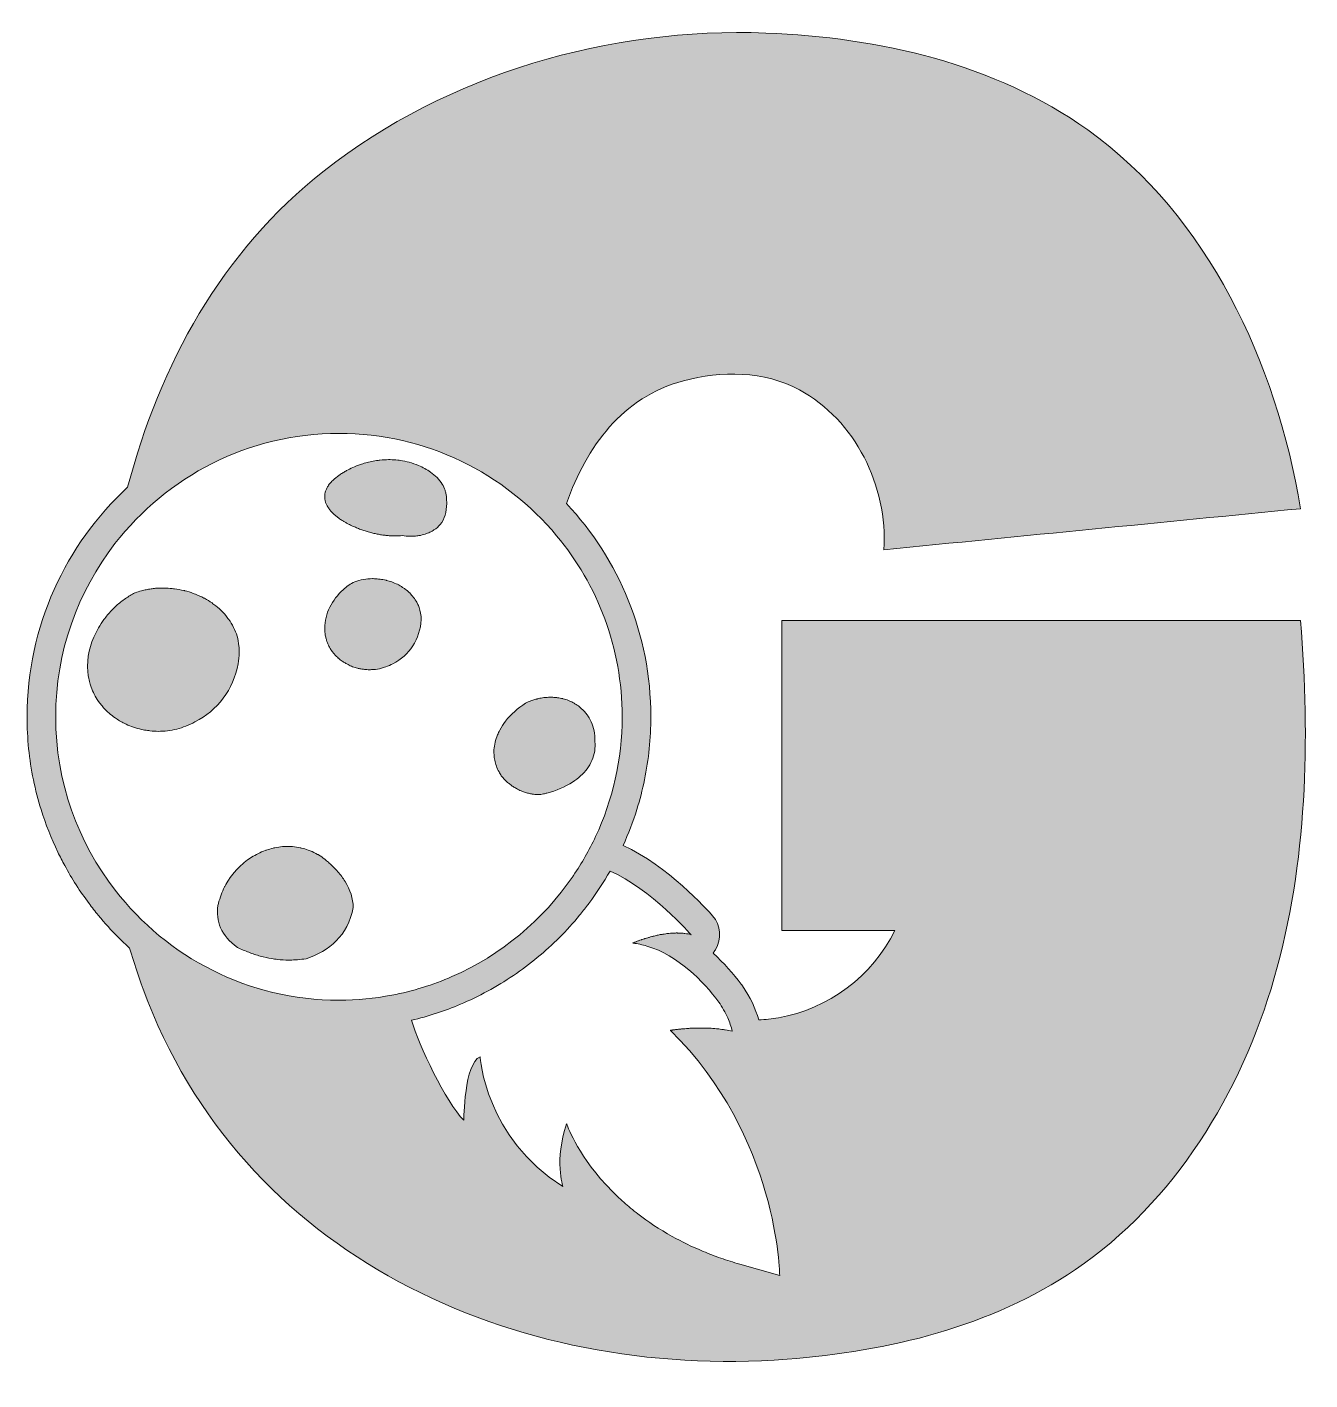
# Model space of a CAD drawing. Header units: millimetres. Extents: x -196 to -28, y -86 to 91.
import ezdxf

# ---------------------------------------------------------------- set-up
doc = ezdxf.new("R2010")
doc.units = ezdxf.units.MM
doc.header["$MEASUREMENT"] = 0
doc.layers.add('Layer 1', color=7, linetype='Continuous', lineweight=0)

# ---------------------------------------------------------------- blocks, each defined once
blk = doc.blocks.new('Block_0')
at = {"layer": 'Layer 1', "transparency": 33554687}
h = blk.add_hatch(color=7, dxfattribs=at)
h.dxf.hatch_style = 2
edge = h.paths.add_edge_path()
edge.add_spline(control_points=[(-102.33, -70.98), (-103.18, -70.73), (-104.01, -70.47), (-104.8, -70.19), (-105.6, -69.91), (-106.36, -69.62), (-107.1, -69.31), (-108.57, -68.7), (-109.94, -68.04), (-111.19, -67.34), (-112.86, -66.41), (-114.35, -65.41), (-115.66, -64.4), (-115.99, -64.15), (-116.31, -63.89), (-116.62, -63.64), (-117.24, -63.13), (-117.81, -62.61), (-118.35, -62.1), (-118.88, -61.59), (-119.38, -61.08), (-119.84, -60.58), (-123.75, -56.33), (-125, -52.62), (-125, -52.62), (-126.63, -57.31), (-125.49, -60.82), (-125.49, -60.82), (-135.66, -54.43), (-136.35, -43.82), (-136.35, -43.82), (-138.4, -44.66), (-138.48, -52.12), (-138.48, -52.12), (-140.82, -49.76), (-144.37, -42.31), (-145.32, -39.04), (-143.12, -38.51), (-140.97, -37.82), (-138.92, -36.95), (-137.7, -36.43), (-136.51, -35.86), (-135.35, -35.23), (-134.19, -34.6), (-133.07, -33.91), (-131.98, -33.18), (-130.89, -32.45), (-129.84, -31.66), (-128.84, -30.83), (-127.83, -29.99), (-126.86, -29.11), (-125.93, -28.19), (-125.01, -27.27), (-124.13, -26.3), (-123.3, -25.29), (-122.94, -24.86), (-122.61, -24.42), (-122.27, -23.98), (-122.21, -23.9), (-122.14, -23.83), (-122.08, -23.74), (-121.07, -22.39), (-120.15, -20.96), (-119.31, -19.49), (-114, -21.82), (-108.7, -27.83), (-108.7, -27.83), (-108.96, -27.76), (-109.23, -27.71), (-109.51, -27.67), (-109.58, -27.66), (-109.66, -27.65), (-109.73, -27.65), (-109.97, -27.62), (-110.22, -27.61), (-110.46, -27.61), (-110.49, -27.61), (-110.52, -27.6), (-110.54, -27.6), (-110.56, -27.6), (-110.57, -27.6), (-110.58, -27.6), (-110.63, -27.6), (-110.68, -27.61), (-110.73, -27.61), (-110.88, -27.61), (-111.03, -27.62), (-111.18, -27.63), (-111.25, -27.63), (-111.33, -27.64), (-111.4, -27.64), (-111.53, -27.65), (-111.66, -27.67), (-111.79, -27.68), (-111.86, -27.69), (-111.93, -27.7), (-112, -27.71), (-112.14, -27.73), (-112.27, -27.75), (-112.41, -27.77), (-112.47, -27.78), (-112.53, -27.79), (-112.59, -27.8), (-112.78, -27.83), (-112.96, -27.87), (-113.14, -27.91), (-113.15, -27.91), (-113.15, -27.91), (-113.15, -27.91), (-113.33, -27.95), (-113.51, -27.99), (-113.68, -28.04), (-113.74, -28.05), (-113.79, -28.07), (-113.85, -28.08), (-113.97, -28.11), (-114.08, -28.14), (-114.19, -28.18), (-114.25, -28.19), (-114.31, -28.21), (-114.36, -28.22), (-114.47, -28.26), (-114.57, -28.29), (-114.68, -28.32), (-114.72, -28.34), (-114.77, -28.35), (-114.82, -28.37), (-114.93, -28.4), (-115.04, -28.44), (-115.14, -28.47), (-115.17, -28.48), (-115.19, -28.49), (-115.22, -28.5), (-115.35, -28.54), (-115.46, -28.59), (-115.57, -28.63), (-115.6, -28.64), (-115.62, -28.64), (-115.64, -28.65), (-115.72, -28.68), (-115.8, -28.71), (-115.87, -28.74), (-115.89, -28.75), (-115.92, -28.76), (-115.94, -28.77), (-116, -28.79), (-116.05, -28.81), (-116.1, -28.83), (-116.12, -28.84), (-116.13, -28.85), (-116.15, -28.85), (-116.2, -28.87), (-116.23, -28.89), (-116.26, -28.9), (-116.27, -28.9), (-116.27, -28.9), (-116.27, -28.91), (-116.3, -28.92), (-116.32, -28.93), (-116.32, -28.93), (-116.32, -28.93), (-116.32, -28.93), (-116.32, -28.93), (-115.69, -29.01), (-115.08, -29.14), (-114.49, -29.32), (-110.36, -30.56), (-107.13, -33.91), (-105.06, -36.66), (-105.06, -36.67), (-105.05, -36.67), (-105.05, -36.67), (-104.63, -37.29), (-104.22, -37.99), (-103.89, -38.74), (-103.65, -39.3), (-103.43, -39.88), (-103.31, -40.48), (-103.61, -40.41), (-103.91, -40.35), (-104.22, -40.3), (-104.3, -40.28), (-104.38, -40.27), (-104.46, -40.26), (-104.73, -40.22), (-105.01, -40.18), (-105.29, -40.15), (-105.32, -40.15), (-105.35, -40.14), (-105.37, -40.14), (-105.68, -40.11), (-105.99, -40.09), (-106.29, -40.08), (-106.37, -40.07), (-106.44, -40.07), (-106.52, -40.07), (-106.78, -40.06), (-107.03, -40.05), (-107.28, -40.05), (-107.32, -40.05), (-107.35, -40.05), (-107.38, -40.05), (-107.39, -40.05), (-107.41, -40.05), (-107.42, -40.05), (-107.67, -40.05), (-107.92, -40.06), (-108.16, -40.06), (-108.22, -40.06), (-108.28, -40.07), (-108.35, -40.07), (-108.52, -40.08), (-108.69, -40.08), (-108.86, -40.09), (-108.94, -40.1), (-109.01, -40.1), (-109.09, -40.11), (-109.24, -40.12), (-109.38, -40.13), (-109.52, -40.14), (-109.58, -40.14), (-109.65, -40.15), (-109.71, -40.15), (-109.87, -40.17), (-110.02, -40.18), (-110.17, -40.2), (-110.19, -40.2), (-110.22, -40.2), (-110.24, -40.21), (-110.41, -40.22), (-110.56, -40.24), (-110.69, -40.26), (-110.74, -40.26), (-110.77, -40.27), (-110.81, -40.27), (-110.9, -40.28), (-110.98, -40.29), (-111.05, -40.3), (-111.09, -40.31), (-111.12, -40.31), (-111.15, -40.32), (-111.21, -40.33), (-111.26, -40.33), (-111.3, -40.34), (-111.32, -40.34), (-111.33, -40.34), (-111.34, -40.35), (-111.38, -40.35), (-111.41, -40.36), (-111.41, -40.36), (-97.24, -54.27), (-97.09, -72.45), (-97.09, -72.45), (-97.09, -72.45), (-102.33, -70.98), (-102.33, -70.98)], knot_values=[0, 0, 0, 0, 1, 1, 1, 2, 2, 2, 3, 3, 3, 4, 4, 4, 5, 5, 5, 6, 6, 6, 7, 7, 7, 8, 8, 8, 9, 9, 9, 10, 10, 10, 11, 11, 11, 12, 12, 12, 13, 13, 13, 14, 14, 14, 15, 15, 15, 16, 16, 16, 17, 17, 17, 18, 18, 18, 19, 19, 19, 20, 20, 20, 21, 21, 21, 22, 22, 22, 23, 23, 23, 24, 24, 24, 25, 25, 25, 26, 26, 26, 27, 27, 27, 28, 28, 28, 29, 29, 29, 30, 30, 30, 31, 31, 31, 32, 32, 32, 33, 33, 33, 34, 34, 34, 35, 35, 35, 36, 36, 36, 37, 37, 37, 38, 38, 38, 39, 39, 39, 40, 40, 40, 41, 41, 41, 42, 42, 42, 43, 43, 43, 44, 44, 44, 45, 45, 45, 46, 46, 46, 47, 47, 47, 48, 48, 48, 49, 49, 49, 50, 50, 50, 51, 51, 51, 52, 52, 52, 53, 53, 53, 54, 54, 54, 55, 55, 55, 56, 56, 56, 57, 57, 57, 58, 58, 58, 59, 59, 59, 60, 60, 60, 61, 61, 61, 62, 62, 62, 63, 63, 63, 64, 64, 64, 65, 65, 65, 66, 66, 66, 67, 67, 67, 68, 68, 68, 69, 69, 69, 70, 70, 70, 71, 71, 71, 72, 72, 72, 73, 73, 73, 74, 74, 74, 75, 75, 75, 76, 76, 76, 77, 77, 77, 78, 78, 78, 79, 79, 79, 80, 80, 80, 81, 81, 81, 82, 82, 82, 83, 83, 83, 84, 84, 84, 85, 85, 85, 85], degree=3, periodic=0)
edge = h.paths.add_edge_path()
edge.add_spline(control_points=[(-154.83, -36.41), (-166.73, -36.41), (-177.34, -30.77), (-184.13, -22.02), (-189.02, -15.74), (-191.94, -7.85), (-191.94, 0.71), (-191.94, 9.25), (-189.03, 17.11), (-184.17, 23.39), (-177.37, 32.16), (-166.75, 37.82), (-154.83, 37.82), (-143.38, 37.82), (-133.12, 32.6), (-126.31, 24.42), (-120.95, 17.99), (-117.72, 9.72), (-117.72, 0.71), (-117.72, -4.9), (-118.97, -10.22), (-121.21, -14.99), (-122.05, -16.77), (-123.01, -18.48), (-124.11, -20.09), (-124.12, -20.12), (-124.14, -20.14), (-124.16, -20.17), (-128.08, -25.91), (-133.58, -30.5), (-140.02, -33.32), (-142.52, -34.41), (-145.16, -35.23), (-147.9, -35.75), (-150.15, -36.18), (-152.46, -36.41), (-154.83, -36.41)], knot_values=[0, 0, 0, 0, 1, 1, 1, 2, 2, 2, 3, 3, 3, 4, 4, 4, 5, 5, 5, 6, 6, 6, 7, 7, 7, 8, 8, 8, 9, 9, 9, 10, 10, 10, 11, 11, 11, 12, 12, 12, 12], degree=3, periodic=0)
edge = h.paths.add_edge_path()
edge.add_spline(control_points=[(-28.84, 13.3), (-51.5, 13.3), (-74.16, 13.3), (-96.82, 13.3), (-96.82, -0.22), (-96.82, -13.75), (-96.82, -27.27), (-91.88, -27.27), (-86.94, -27.26), (-81.99, -27.26), (-84.88, -33.21), (-90.75, -37.61), (-97.26, -38.72), (-98.11, -38.87), (-98.97, -38.95), (-99.83, -38.98), (-100.24, -37.51), (-100.94, -36.02), (-101.96, -34.54), (-102.02, -34.46), (-102.09, -34.37), (-102.15, -34.29), (-103.15, -32.97), (-104.38, -31.56), (-105.82, -30.24), (-105.71, -30.1), (-105.6, -29.96), (-105.51, -29.81), (-104.64, -28.4), (-104.79, -26.59), (-105.88, -25.34), (-106.58, -24.56), (-111.79, -18.79), (-117.6, -16.14), (-116.91, -14.62), (-116.3, -13.06), (-115.8, -11.45), (-115.4, -10.17), (-115.07, -8.86), (-114.8, -7.53), (-114.25, -4.87), (-113.97, -2.12), (-113.97, 0.71), (-113.97, 11.51), (-118.17, 21.33), (-125.02, 28.64), (-122.34, 36.14), (-117.75, 42.52), (-109.69, 44.71), (-104.77, 46.04), (-99.08, 46.01), (-94.51, 43.53), (-87.17, 39.57), (-82.92, 30.91), (-83.44, 22.59), (-65.24, 24.38), (-47.04, 26.17), (-28.84, 27.96), (-32.07, 47.16), (-40.91, 66.24), (-56.74, 77.56), (-68.85, 86.23), (-84.03, 89.67), (-98.91, 90.25), (-119.37, 91.03), (-140.59, 84.91), (-156.78, 72.21), (-170.27, 61.61), (-178.29, 46.84), (-182.51, 30.76), (-190.61, 23.29), (-195.69, 12.59), (-195.69, 0.71), (-195.69, -2.12), (-195.41, -4.87), (-194.86, -7.53), (-194.59, -8.86), (-194.25, -10.17), (-193.85, -11.45), (-193.26, -13.37), (-192.52, -15.22), (-191.66, -17.01), (-191.37, -17.61), (-191.07, -18.19), (-190.76, -18.77), (-189.82, -20.51), (-188.75, -22.17), (-187.57, -23.74), (-187.18, -24.27), (-186.78, -24.78), (-186.36, -25.29), (-185.53, -26.3), (-184.65, -27.27), (-183.72, -28.19), (-183.24, -28.67), (-182.75, -29.13), (-182.25, -29.59), (-181.72, -31.39), (-181.13, -33.18), (-180.48, -34.95), (-167.71, -69.84), (-132, -86.14), (-96.11, -83.42), (-82.81, -82.41), (-69.38, -79.18), (-58.35, -71.68), (-45.35, -62.84), (-36.65, -48.6), (-32.3, -33.49), (-27.94, -18.38), (-27.62, -2.38), (-28.84, 13.3)], knot_values=[0, 0, 0, 0, 1, 1, 1, 2, 2, 2, 3, 3, 3, 4, 4, 4, 5, 5, 5, 6, 6, 6, 7, 7, 7, 8, 8, 8, 9, 9, 9, 10, 10, 10, 11, 11, 11, 12, 12, 12, 13, 13, 13, 14, 14, 14, 15, 15, 15, 16, 16, 16, 17, 17, 17, 18, 18, 18, 19, 19, 19, 20, 20, 20, 21, 21, 21, 22, 22, 22, 23, 23, 23, 24, 24, 24, 25, 25, 25, 26, 26, 26, 27, 27, 27, 28, 28, 28, 29, 29, 29, 30, 30, 30, 31, 31, 31, 32, 32, 32, 33, 33, 33, 34, 34, 34, 35, 35, 35, 36, 36, 36, 37, 37, 37, 37], degree=3, periodic=0)
h = blk.add_hatch(color=7, dxfattribs=at)
h.dxf.hatch_style = 2
edge = h.paths.add_edge_path()
edge.add_spline(control_points=[(-140.82, 29.94), (-140.85, 30.08), (-140.89, 30.23), (-140.93, 30.37), (-141.03, 30.65), (-141.15, 30.92), (-141.3, 31.16), (-141.49, 31.48), (-141.72, 31.76), (-141.97, 32.03), (-142.23, 32.29), (-142.52, 32.53), (-142.82, 32.75), (-143.07, 32.92), (-143.33, 33.08), (-143.59, 33.22), (-143.85, 33.37), (-144.13, 33.5), (-144.4, 33.61), (-144.81, 33.79), (-145.23, 33.93), (-145.63, 34.04), (-146, 34.15), (-146.39, 34.22), (-146.78, 34.27), (-146.89, 34.29), (-147, 34.3), (-147.11, 34.31), (-147.44, 34.35), (-147.76, 34.37), (-148.1, 34.38), (-148.15, 34.38), (-148.21, 34.39), (-148.27, 34.39), (-148.29, 34.39), (-148.31, 34.38), (-148.34, 34.38), (-148.71, 34.38), (-149.09, 34.36), (-149.46, 34.32), (-149.54, 34.31), (-149.62, 34.3), (-149.7, 34.29), (-150, 34.25), (-150.29, 34.2), (-150.58, 34.14), (-150.7, 34.12), (-150.82, 34.09), (-150.94, 34.06), (-151.2, 34), (-151.45, 33.93), (-151.7, 33.85), (-151.81, 33.82), (-151.92, 33.79), (-152.02, 33.75), (-152.37, 33.63), (-152.71, 33.5), (-153.03, 33.35), (-153.31, 33.22), (-153.57, 33.08), (-153.82, 32.95), (-153.9, 32.91), (-153.96, 32.86), (-154.04, 32.82), (-154.2, 32.73), (-154.35, 32.64), (-154.49, 32.55), (-154.58, 32.5), (-154.65, 32.44), (-154.73, 32.39), (-154.85, 32.31), (-154.97, 32.23), (-155.07, 32.15), (-155.15, 32.09), (-155.21, 32.03), (-155.29, 31.97), (-155.38, 31.9), (-155.47, 31.82), (-155.56, 31.74), (-155.62, 31.68), (-155.68, 31.62), (-155.74, 31.56), (-155.81, 31.49), (-155.88, 31.41), (-155.95, 31.34), (-156, 31.28), (-156.05, 31.21), (-156.09, 31.15), (-156.15, 31.08), (-156.21, 31.01), (-156.25, 30.93), (-156.29, 30.87), (-156.33, 30.81), (-156.36, 30.75), (-156.41, 30.68), (-156.44, 30.6), (-156.48, 30.53), (-156.51, 30.47), (-156.53, 30.41), (-156.55, 30.34), (-156.58, 30.27), (-156.6, 30.2), (-156.62, 30.13), (-156.64, 30.07), (-156.65, 30.01), (-156.66, 29.95), (-156.67, 29.88), (-156.68, 29.81), (-156.69, 29.74), (-156.7, 29.67), (-156.7, 29.61), (-156.7, 29.55), (-156.7, 29.48), (-156.69, 29.41), (-156.69, 29.35), (-156.68, 29.29), (-156.68, 29.23), (-156.67, 29.17), (-156.65, 29.1), (-156.64, 29.03), (-156.62, 28.96), (-156.6, 28.9), (-156.59, 28.84), (-156.57, 28.79), (-156.54, 28.72), (-156.52, 28.65), (-156.49, 28.59), (-156.46, 28.53), (-156.44, 28.47), (-156.41, 28.41), (-156.38, 28.35), (-156.34, 28.28), (-156.3, 28.22), (-156.26, 28.16), (-156.23, 28.11), (-156.19, 28.05), (-156.15, 27.99), (-156.1, 27.92), (-156.05, 27.86), (-156.01, 27.8), (-155.97, 27.75), (-155.93, 27.7), (-155.87, 27.63), (-155.81, 27.57), (-155.75, 27.51), (-155.7, 27.46), (-155.66, 27.41), (-155.61, 27.36), (-155.54, 27.29), (-155.47, 27.23), (-155.4, 27.16), (-155.35, 27.12), (-155.3, 27.07), (-155.25, 27.03), (-155.16, 26.95), (-155.06, 26.88), (-154.97, 26.81), (-154.93, 26.78), (-154.89, 26.75), (-154.85, 26.72), (-154.71, 26.61), (-154.56, 26.51), (-154.41, 26.42), (-154.36, 26.38), (-154.3, 26.35), (-154.25, 26.32), (-154.15, 26.26), (-154.05, 26.19), (-153.94, 26.13), (-153.88, 26.1), (-153.81, 26.06), (-153.74, 26.02), (-153.64, 25.97), (-153.54, 25.92), (-153.45, 25.87), (-153.37, 25.83), (-153.29, 25.79), (-153.22, 25.76), (-153.12, 25.71), (-153.02, 25.66), (-152.92, 25.62), (-152.84, 25.58), (-152.76, 25.55), (-152.68, 25.52), (-152.58, 25.47), (-152.48, 25.43), (-152.38, 25.39), (-152.3, 25.36), (-152.21, 25.33), (-152.12, 25.29), (-152.02, 25.26), (-151.92, 25.22), (-151.82, 25.18), (-151.73, 25.15), (-151.65, 25.12), (-151.56, 25.09), (-151.46, 25.06), (-151.35, 25.03), (-151.25, 25), (-151.16, 24.97), (-151.07, 24.94), (-150.98, 24.92), (-150.88, 24.89), (-150.78, 24.86), (-150.67, 24.83), (-150.58, 24.81), (-150.49, 24.79), (-150.4, 24.76), (-150.3, 24.74), (-150.19, 24.72), (-150.09, 24.69), (-150, 24.67), (-149.91, 24.65), (-149.82, 24.64), (-149.72, 24.62), (-149.61, 24.6), (-149.51, 24.58), (-149.42, 24.56), (-149.33, 24.55), (-149.24, 24.53), (-149.14, 24.52), (-149.03, 24.5), (-148.93, 24.49), (-148.84, 24.48), (-148.75, 24.47), (-148.67, 24.46), (-148.56, 24.45), (-148.46, 24.44), (-148.36, 24.43), (-148.27, 24.42), (-148.19, 24.41), (-148.1, 24.41), (-148, 24.4), (-147.9, 24.4), (-147.8, 24.4), (-147.72, 24.39), (-147.64, 24.39), (-147.56, 24.39), (-147.53, 24.39), (-147.5, 24.39), (-147.48, 24.39), (-147.45, 24.39), (-147.43, 24.39), (-147.4, 24.39), (-147.11, 24.39), (-146.82, 24.41), (-146.55, 24.44), (-146.21, 24.38), (-145.87, 24.36), (-145.52, 24.35), (-145.48, 24.35), (-145.43, 24.34), (-145.39, 24.34), (-145.34, 24.34), (-145.29, 24.35), (-145.24, 24.35), (-145.04, 24.36), (-144.84, 24.37), (-144.64, 24.4), (-144.55, 24.41), (-144.46, 24.41), (-144.37, 24.43), (-144.09, 24.48), (-143.8, 24.54), (-143.53, 24.63), (-143.31, 24.71), (-143.1, 24.79), (-142.91, 24.88), (-142.72, 24.97), (-142.55, 25.06), (-142.38, 25.17), (-142.06, 25.38), (-141.79, 25.62), (-141.56, 25.89), (-141.27, 26.25), (-141.05, 26.67), (-140.92, 27.13), (-140.78, 27.58), (-140.71, 28.09), (-140.71, 28.63), (-140.71, 28.91), (-140.72, 29.19), (-140.75, 29.48), (-140.76, 29.64), (-140.78, 29.79), (-140.82, 29.94)], knot_values=[0, 0, 0, 0, 1, 1, 1, 2, 2, 2, 3, 3, 3, 4, 4, 4, 5, 5, 5, 6, 6, 6, 7, 7, 7, 8, 8, 8, 9, 9, 9, 10, 10, 10, 11, 11, 11, 12, 12, 12, 13, 13, 13, 14, 14, 14, 15, 15, 15, 16, 16, 16, 17, 17, 17, 18, 18, 18, 19, 19, 19, 20, 20, 20, 21, 21, 21, 22, 22, 22, 23, 23, 23, 24, 24, 24, 25, 25, 25, 26, 26, 26, 27, 27, 27, 28, 28, 28, 29, 29, 29, 30, 30, 30, 31, 31, 31, 32, 32, 32, 33, 33, 33, 34, 34, 34, 35, 35, 35, 36, 36, 36, 37, 37, 37, 38, 38, 38, 39, 39, 39, 40, 40, 40, 41, 41, 41, 42, 42, 42, 43, 43, 43, 44, 44, 44, 45, 45, 45, 46, 46, 46, 47, 47, 47, 48, 48, 48, 49, 49, 49, 50, 50, 50, 51, 51, 51, 52, 52, 52, 53, 53, 53, 54, 54, 54, 55, 55, 55, 56, 56, 56, 57, 57, 57, 58, 58, 58, 59, 59, 59, 60, 60, 60, 61, 61, 61, 62, 62, 62, 63, 63, 63, 64, 64, 64, 65, 65, 65, 66, 66, 66, 67, 67, 67, 68, 68, 68, 69, 69, 69, 70, 70, 70, 71, 71, 71, 72, 72, 72, 73, 73, 73, 74, 74, 74, 75, 75, 75, 76, 76, 76, 77, 77, 77, 78, 78, 78, 79, 79, 79, 80, 80, 80, 81, 81, 81, 82, 82, 82, 83, 83, 83, 84, 84, 84, 85, 85, 85, 86, 86, 86, 87, 87, 87, 88, 88, 88, 89, 89, 89, 90, 90, 90, 91, 91, 91, 92, 92, 92, 93, 93, 93, 94, 94, 94, 95, 95, 95, 95], degree=3, periodic=0)
h = blk.add_hatch(color=7, dxfattribs=at)
h.dxf.hatch_style = 2
edge = h.paths.add_edge_path()
edge.add_spline(control_points=[(-144.54, 15.52), (-144.54, 15.52), (-144.54, 15.52), (-144.54, 15.52), (-144.66, 15.76), (-144.8, 15.98), (-144.95, 16.19), (-144.99, 16.25), (-145.03, 16.3), (-145.07, 16.35), (-145.22, 16.55), (-145.38, 16.74), (-145.56, 16.92), (-145.57, 16.93), (-145.57, 16.93), (-145.58, 16.94), (-145.76, 17.12), (-145.96, 17.28), (-146.17, 17.44), (-146.23, 17.48), (-146.28, 17.52), (-146.33, 17.55), (-146.53, 17.69), (-146.74, 17.82), (-146.96, 17.94), (-146.97, 17.95), (-146.99, 17.96), (-147, 17.97), (-147.23, 18.09), (-147.47, 18.19), (-147.72, 18.29), (-147.78, 18.31), (-147.84, 18.34), (-147.91, 18.36), (-148.14, 18.44), (-148.37, 18.51), (-148.6, 18.57), (-148.62, 18.58), (-148.65, 18.59), (-148.67, 18.59), (-148.93, 18.65), (-149.19, 18.7), (-149.45, 18.73), (-149.51, 18.74), (-149.58, 18.75), (-149.65, 18.75), (-149.88, 18.78), (-150.12, 18.79), (-150.35, 18.8), (-150.38, 18.8), (-150.4, 18.8), (-150.43, 18.8), (-150.43, 18.8), (-150.44, 18.8), (-150.44, 18.8), (-150.83, 18.8), (-151.22, 18.77), (-151.61, 18.7), (-151.61, 18.7), (-151.62, 18.7), (-151.63, 18.7), (-152.02, 18.63), (-152.4, 18.53), (-152.77, 18.39), (-152.77, 18.39), (-152.77, 18.39), (-152.77, 18.39), (-153.04, 18.26), (-153.3, 18.1), (-153.55, 17.93), (-153.81, 17.75), (-154.05, 17.55), (-154.29, 17.34), (-154.99, 16.7), (-155.6, 15.91), (-156.03, 15.05), (-156.45, 14.19), (-156.7, 13.25), (-156.7, 12.31), (-156.7, 12.07), (-156.68, 11.83), (-156.65, 11.6), (-156.64, 11.53), (-156.63, 11.47), (-156.62, 11.4), (-156.59, 11.23), (-156.55, 11.07), (-156.51, 10.91), (-156.49, 10.84), (-156.47, 10.78), (-156.45, 10.72), (-156.39, 10.51), (-156.31, 10.3), (-156.22, 10.1), (-156.22, 10.1), (-156.22, 10.1), (-156.21, 10.1), (-156.12, 9.9), (-156.01, 9.71), (-155.9, 9.53), (-155.86, 9.48), (-155.82, 9.42), (-155.79, 9.37), (-155.69, 9.24), (-155.6, 9.11), (-155.5, 8.99), (-155.45, 8.94), (-155.41, 8.89), (-155.37, 8.84), (-155.23, 8.68), (-155.08, 8.53), (-154.92, 8.39), (-154.91, 8.39), (-154.91, 8.38), (-154.91, 8.38), (-154.75, 8.24), (-154.57, 8.11), (-154.4, 7.98), (-154.34, 7.95), (-154.29, 7.91), (-154.23, 7.88), (-154.09, 7.79), (-153.96, 7.71), (-153.81, 7.63), (-153.76, 7.6), (-153.7, 7.57), (-153.64, 7.54), (-153.44, 7.44), (-153.24, 7.35), (-153.04, 7.27), (-153.03, 7.27), (-153.03, 7.27), (-153.03, 7.27), (-152.82, 7.19), (-152.61, 7.13), (-152.39, 7.07), (-152.33, 7.06), (-152.26, 7.04), (-152.2, 7.03), (-152.03, 6.99), (-151.87, 6.96), (-151.7, 6.94), (-151.64, 6.93), (-151.57, 6.92), (-151.5, 6.91), (-151.28, 6.89), (-151.05, 6.87), (-150.82, 6.87), (-150.82, 6.87), (-150.82, 6.87), (-150.82, 6.87), (-150.82, 6.87), (-150.82, 6.87), (-150.82, 6.87), (-150.66, 6.87), (-150.51, 6.89), (-150.36, 6.9), (-150.25, 6.91), (-150.15, 6.91), (-150.05, 6.92), (-149.7, 6.96), (-149.35, 7.04), (-149.01, 7.14), (-148.9, 7.17), (-148.79, 7.21), (-148.68, 7.25), (-148.37, 7.36), (-148.06, 7.49), (-147.76, 7.66), (-145.61, 8.73), (-144.18, 10.88), (-144.06, 13.42), (-144.06, 14), (-144.15, 14.54), (-144.33, 15.04), (-144.39, 15.21), (-144.46, 15.37), (-144.54, 15.52)], knot_values=[0, 0, 0, 0, 1, 1, 1, 2, 2, 2, 3, 3, 3, 4, 4, 4, 5, 5, 5, 6, 6, 6, 7, 7, 7, 8, 8, 8, 9, 9, 9, 10, 10, 10, 11, 11, 11, 12, 12, 12, 13, 13, 13, 14, 14, 14, 15, 15, 15, 16, 16, 16, 17, 17, 17, 18, 18, 18, 19, 19, 19, 20, 20, 20, 21, 21, 21, 22, 22, 22, 23, 23, 23, 24, 24, 24, 25, 25, 25, 26, 26, 26, 27, 27, 27, 28, 28, 28, 29, 29, 29, 30, 30, 30, 31, 31, 31, 32, 32, 32, 33, 33, 33, 34, 34, 34, 35, 35, 35, 36, 36, 36, 37, 37, 37, 38, 38, 38, 39, 39, 39, 40, 40, 40, 41, 41, 41, 42, 42, 42, 43, 43, 43, 44, 44, 44, 45, 45, 45, 46, 46, 46, 47, 47, 47, 48, 48, 48, 49, 49, 49, 50, 50, 50, 51, 51, 51, 52, 52, 52, 53, 53, 53, 54, 54, 54, 55, 55, 55, 56, 56, 56, 57, 57, 57, 58, 58, 58, 59, 59, 59, 59], degree=3, periodic=0)
h = blk.add_hatch(color=7, dxfattribs=at)
h.dxf.hatch_style = 2
edge = h.paths.add_edge_path()
edge.add_spline(control_points=[(-167.88, 9.11), (-167.88, 9.11), (-167.88, 9.11), (-167.88, 9.11), (-167.88, 9.41), (-167.9, 9.71), (-167.93, 10), (-168.02, 10.87), (-168.26, 11.68), (-168.63, 12.41), (-168.81, 12.79), (-169.04, 13.13), (-169.28, 13.47), (-169.34, 13.55), (-169.4, 13.64), (-169.46, 13.72), (-169.7, 14.03), (-169.96, 14.33), (-170.24, 14.61), (-170.25, 14.62), (-170.26, 14.63), (-170.27, 14.64), (-170.56, 14.93), (-170.88, 15.18), (-171.2, 15.43), (-171.29, 15.49), (-171.37, 15.55), (-171.46, 15.61), (-171.77, 15.83), (-172.1, 16.03), (-172.44, 16.22), (-172.46, 16.23), (-172.48, 16.24), (-172.51, 16.26), (-172.87, 16.45), (-173.25, 16.61), (-173.64, 16.76), (-173.73, 16.8), (-173.83, 16.84), (-173.93, 16.87), (-174.29, 17), (-174.65, 17.12), (-175.02, 17.21), (-175.06, 17.22), (-175.1, 17.23), (-175.13, 17.24), (-175.54, 17.34), (-175.95, 17.41), (-176.36, 17.46), (-176.46, 17.47), (-176.56, 17.48), (-176.67, 17.5), (-177.04, 17.53), (-177.41, 17.56), (-177.78, 17.56), (-177.82, 17.56), (-177.86, 17.57), (-177.89, 17.57), (-177.91, 17.57), (-177.92, 17.57), (-177.93, 17.57), (-178.11, 17.57), (-178.29, 17.55), (-178.46, 17.54), (-178.6, 17.54), (-178.74, 17.54), (-178.87, 17.53), (-179.06, 17.51), (-179.24, 17.48), (-179.42, 17.46), (-179.55, 17.44), (-179.68, 17.43), (-179.8, 17.41), (-180, 17.37), (-180.19, 17.32), (-180.38, 17.28), (-180.49, 17.25), (-180.6, 17.23), (-180.71, 17.21), (-180.99, 17.13), (-181.26, 17.04), (-181.53, 16.94), (-181.54, 16.94), (-181.56, 16.93), (-181.58, 16.93), (-182, 16.72), (-182.41, 16.47), (-182.81, 16.19), (-183.22, 15.91), (-183.6, 15.61), (-183.97, 15.27), (-184.34, 14.94), (-184.69, 14.58), (-185.02, 14.19), (-185.19, 14), (-185.35, 13.81), (-185.5, 13.6), (-185.54, 13.56), (-185.57, 13.5), (-185.61, 13.45), (-185.87, 13.09), (-186.12, 12.72), (-186.34, 12.34), (-187.23, 10.8), (-187.77, 9.08), (-187.77, 7.35), (-187.77, 6.97), (-187.74, 6.61), (-187.69, 6.24), (-187.68, 6.14), (-187.66, 6.03), (-187.64, 5.92), (-187.59, 5.66), (-187.53, 5.4), (-187.46, 5.15), (-187.44, 5.05), (-187.41, 4.95), (-187.38, 4.85), (-187.27, 4.52), (-187.15, 4.19), (-187, 3.88), (-186.86, 3.57), (-186.68, 3.27), (-186.5, 2.98), (-186.44, 2.9), (-186.39, 2.82), (-186.33, 2.73), (-186.31, 2.71), (-186.3, 2.69), (-186.29, 2.67), (-186.15, 2.49), (-186.01, 2.31), (-185.87, 2.13), (-185.8, 2.05), (-185.74, 1.98), (-185.67, 1.9), (-185.45, 1.65), (-185.21, 1.4), (-184.95, 1.18), (-184.69, 0.95), (-184.42, 0.75), (-184.14, 0.55), (-184.05, 0.49), (-183.97, 0.44), (-183.88, 0.38), (-183.67, 0.24), (-183.45, 0.11), (-183.22, -0.01), (-183.13, -0.06), (-183.04, -0.11), (-182.95, -0.15), (-182.64, -0.31), (-182.32, -0.45), (-182, -0.57), (-181.99, -0.57), (-181.99, -0.57), (-181.99, -0.57), (-181.66, -0.69), (-181.33, -0.79), (-180.98, -0.88), (-180.88, -0.91), (-180.78, -0.93), (-180.68, -0.95), (-180.42, -1.01), (-180.16, -1.05), (-179.9, -1.09), (-179.8, -1.1), (-179.69, -1.12), (-179.59, -1.13), (-179.23, -1.17), (-178.87, -1.2), (-178.51, -1.2), (-177.7, -1.2), (-176.89, -1.1), (-176.08, -0.9), (-175.27, -0.69), (-174.47, -0.39), (-173.7, 0.04), (-170.74, 1.51), (-168.65, 4.28), (-168.05, 7.64), (-167.96, 8.12), (-167.9, 8.61), (-167.88, 9.11)], knot_values=[0, 0, 0, 0, 1, 1, 1, 2, 2, 2, 3, 3, 3, 4, 4, 4, 5, 5, 5, 6, 6, 6, 7, 7, 7, 8, 8, 8, 9, 9, 9, 10, 10, 10, 11, 11, 11, 12, 12, 12, 13, 13, 13, 14, 14, 14, 15, 15, 15, 16, 16, 16, 17, 17, 17, 18, 18, 18, 19, 19, 19, 20, 20, 20, 21, 21, 21, 22, 22, 22, 23, 23, 23, 24, 24, 24, 25, 25, 25, 26, 26, 26, 27, 27, 27, 28, 28, 28, 29, 29, 29, 30, 30, 30, 31, 31, 31, 32, 32, 32, 33, 33, 33, 34, 34, 34, 35, 35, 35, 36, 36, 36, 37, 37, 37, 38, 38, 38, 39, 39, 39, 40, 40, 40, 41, 41, 41, 42, 42, 42, 43, 43, 43, 44, 44, 44, 45, 45, 45, 46, 46, 46, 47, 47, 47, 48, 48, 48, 49, 49, 49, 50, 50, 50, 51, 51, 51, 52, 52, 52, 53, 53, 53, 54, 54, 54, 55, 55, 55, 56, 56, 56, 57, 57, 57, 58, 58, 58, 59, 59, 59, 60, 60, 60, 61, 61, 61, 61], degree=3, periodic=0)
h = blk.add_hatch(color=7, dxfattribs=at)
h.dxf.hatch_style = 2
edge = h.paths.add_edge_path()
edge.add_spline(control_points=[(-133.86, -6.51), (-133.77, -6.68), (-133.67, -6.85), (-133.56, -7.02), (-133.56, -7.02), (-133.56, -7.02), (-133.56, -7.02), (-133.42, -7.21), (-133.26, -7.38), (-133.09, -7.56), (-133.04, -7.61), (-132.97, -7.67), (-132.91, -7.72), (-132.79, -7.83), (-132.67, -7.95), (-132.54, -8.05), (-132.47, -8.11), (-132.39, -8.17), (-132.31, -8.22), (-132.18, -8.32), (-132.06, -8.41), (-131.92, -8.49), (-131.84, -8.54), (-131.75, -8.6), (-131.66, -8.65), (-131.53, -8.72), (-131.39, -8.79), (-131.25, -8.86), (-131.16, -8.91), (-131.07, -8.95), (-130.97, -8.99), (-130.82, -9.05), (-130.67, -9.11), (-130.52, -9.16), (-130.43, -9.19), (-130.35, -9.22), (-130.26, -9.25), (-130.08, -9.3), (-129.9, -9.34), (-129.72, -9.37), (-129.66, -9.38), (-129.59, -9.4), (-129.52, -9.41), (-129.29, -9.45), (-129.05, -9.47), (-128.82, -9.47), (-128.81, -9.47), (-128.8, -9.47), (-128.8, -9.47), (-128.53, -9.47), (-128.27, -9.44), (-128.02, -9.39), (-127.87, -9.36), (-127.73, -9.32), (-127.58, -9.28), (-126.39, -8.98), (-125.22, -8.5), (-124.22, -7.84), (-123.47, -7.35), (-122.81, -6.77), (-122.31, -6.09), (-122.18, -5.92), (-122.07, -5.75), (-121.96, -5.57), (-121.54, -4.84), (-121.29, -4.02), (-121.27, -3.12), (-121.27, -2.89), (-121.28, -2.66), (-121.3, -2.42), (-121.29, -1.98), (-121.33, -1.55), (-121.41, -1.14), (-121.49, -0.73), (-121.61, -0.34), (-121.77, 0.03), (-121.88, 0.27), (-122.01, 0.5), (-122.15, 0.72), (-122.19, 0.78), (-122.24, 0.84), (-122.28, 0.9), (-122.39, 1.06), (-122.5, 1.2), (-122.63, 1.34), (-122.67, 1.4), (-122.72, 1.45), (-122.77, 1.51), (-122.94, 1.68), (-123.12, 1.85), (-123.31, 2.01), (-123.31, 2.01), (-123.32, 2.01), (-123.32, 2.02), (-123.51, 2.16), (-123.71, 2.3), (-123.91, 2.42), (-123.97, 2.45), (-124.03, 2.49), (-124.09, 2.52), (-124.25, 2.61), (-124.41, 2.69), (-124.58, 2.76), (-124.64, 2.79), (-124.71, 2.82), (-124.77, 2.84), (-125, 2.93), (-125.23, 3.01), (-125.46, 3.07), (-125.48, 3.07), (-125.49, 3.07), (-125.5, 3.08), (-125.73, 3.13), (-125.96, 3.17), (-126.19, 3.21), (-126.26, 3.22), (-126.34, 3.22), (-126.41, 3.23), (-126.59, 3.25), (-126.78, 3.26), (-126.96, 3.26), (-127.01, 3.26), (-127.06, 3.27), (-127.1, 3.27), (-127.13, 3.27), (-127.15, 3.27), (-127.18, 3.27), (-127.43, 3.26), (-127.68, 3.25), (-127.93, 3.22), (-127.94, 3.22), (-127.96, 3.22), (-127.97, 3.22), (-128.21, 3.19), (-128.44, 3.14), (-128.68, 3.09), (-128.73, 3.08), (-128.78, 3.07), (-128.83, 3.06), (-128.86, 3.05), (-128.88, 3.04), (-128.91, 3.03), (-129.09, 2.99), (-129.27, 2.93), (-129.45, 2.87), (-129.52, 2.84), (-129.6, 2.82), (-129.67, 2.79), (-129.91, 2.7), (-130.16, 2.6), (-130.39, 2.48), (-131.38, 1.86), (-132.3, 1.05), (-133.01, 0.12), (-133.29, -0.25), (-133.55, -0.65), (-133.76, -1.05), (-133.87, -1.26), (-133.97, -1.46), (-134.05, -1.67), (-134.31, -2.3), (-134.48, -2.96), (-134.52, -3.63), (-134.54, -4.08), (-134.51, -4.53), (-134.42, -4.99), (-134.32, -5.5), (-134.14, -6.01), (-133.86, -6.51)], knot_values=[0, 0, 0, 0, 1, 1, 1, 2, 2, 2, 3, 3, 3, 4, 4, 4, 5, 5, 5, 6, 6, 6, 7, 7, 7, 8, 8, 8, 9, 9, 9, 10, 10, 10, 11, 11, 11, 12, 12, 12, 13, 13, 13, 14, 14, 14, 15, 15, 15, 16, 16, 16, 17, 17, 17, 18, 18, 18, 19, 19, 19, 20, 20, 20, 21, 21, 21, 22, 22, 22, 23, 23, 23, 24, 24, 24, 25, 25, 25, 26, 26, 26, 27, 27, 27, 28, 28, 28, 29, 29, 29, 30, 30, 30, 31, 31, 31, 32, 32, 32, 33, 33, 33, 34, 34, 34, 35, 35, 35, 36, 36, 36, 37, 37, 37, 38, 38, 38, 39, 39, 39, 40, 40, 40, 41, 41, 41, 42, 42, 42, 43, 43, 43, 44, 44, 44, 45, 45, 45, 46, 46, 46, 47, 47, 47, 48, 48, 48, 49, 49, 49, 50, 50, 50, 51, 51, 51, 52, 52, 52, 53, 53, 53, 54, 54, 54, 55, 55, 55, 56, 56, 56, 56], degree=3, periodic=0)
h = blk.add_hatch(color=7, dxfattribs=at)
h.dxf.hatch_style = 2
edge = h.paths.add_edge_path()
edge.add_spline(control_points=[(-154.98, -19.58), (-155.16, -19.38), (-155.35, -19.18), (-155.55, -18.99), (-155.69, -18.83), (-155.84, -18.69), (-155.99, -18.55), (-156.13, -18.41), (-156.28, -18.28), (-156.44, -18.16), (-156.51, -18.09), (-156.59, -18.03), (-156.67, -17.96), (-156.95, -17.75), (-157.23, -17.55), (-157.52, -17.38), (-157.55, -17.36), (-157.59, -17.34), (-157.62, -17.32), (-157.94, -17.13), (-158.27, -16.98), (-158.6, -16.85), (-158.68, -16.81), (-158.77, -16.78), (-158.86, -16.75), (-159.14, -16.64), (-159.43, -16.56), (-159.72, -16.49), (-159.77, -16.47), (-159.83, -16.46), (-159.89, -16.44), (-160.23, -16.37), (-160.57, -16.32), (-160.91, -16.3), (-160.99, -16.29), (-161.08, -16.29), (-161.16, -16.29), (-161.29, -16.28), (-161.41, -16.27), (-161.54, -16.27), (-161.71, -16.27), (-161.87, -16.28), (-162.04, -16.29), (-162.1, -16.29), (-162.16, -16.29), (-162.22, -16.3), (-162.56, -16.33), (-162.89, -16.38), (-163.23, -16.45), (-163.31, -16.46), (-163.38, -16.48), (-163.46, -16.5), (-163.75, -16.57), (-164.05, -16.65), (-164.33, -16.75), (-164.38, -16.77), (-164.44, -16.78), (-164.48, -16.8), (-164.81, -16.92), (-165.13, -17.06), (-165.44, -17.22), (-165.51, -17.25), (-165.58, -17.29), (-165.65, -17.33), (-165.93, -17.48), (-166.21, -17.64), (-166.47, -17.82), (-166.51, -17.84), (-166.55, -17.86), (-166.58, -17.89), (-166.88, -18.09), (-167.16, -18.31), (-167.43, -18.54), (-167.49, -18.6), (-167.55, -18.66), (-167.62, -18.71), (-167.86, -18.94), (-168.1, -19.17), (-168.33, -19.42), (-168.35, -19.45), (-168.38, -19.47), (-168.4, -19.49), (-168.64, -19.77), (-168.86, -20.06), (-169.08, -20.36), (-169.13, -20.43), (-169.18, -20.51), (-169.23, -20.58), (-169.42, -20.88), (-169.61, -21.18), (-169.78, -21.51), (-169.79, -21.52), (-169.8, -21.54), (-169.81, -21.56), (-169.98, -21.89), (-170.13, -22.25), (-170.27, -22.61), (-170.3, -22.7), (-170.33, -22.79), (-170.36, -22.88), (-170.49, -23.25), (-170.61, -23.62), (-170.69, -24.02), (-170.83, -25.02), (-170.74, -26.01), (-170.33, -26.93), (-169.93, -27.86), (-169.22, -28.72), (-168.13, -29.49), (-167.63, -29.74), (-167.13, -29.95), (-166.63, -30.14), (-166.51, -30.19), (-166.38, -30.23), (-166.26, -30.28), (-165.76, -30.46), (-165.26, -30.62), (-164.76, -30.74), (-164.76, -30.74), (-164.76, -30.74), (-164.76, -30.74), (-164.26, -30.87), (-163.76, -30.95), (-163.26, -31.02), (-163.14, -31.04), (-163.01, -31.05), (-162.89, -31.07), (-162.39, -31.12), (-161.89, -31.16), (-161.4, -31.16), (-161.39, -31.16), (-161.39, -31.16), (-161.39, -31.16), (-161.39, -31.16), (-161.39, -31.16), (-161.39, -31.16), (-161.12, -31.16), (-160.86, -31.14), (-160.59, -31.13), (-160.48, -31.12), (-160.37, -31.12), (-160.26, -31.11), (-159.88, -31.08), (-159.51, -31.04), (-159.13, -30.97), (-156.13, -29.97), (-153.63, -27.97), (-152.97, -24.27), (-152.97, -23.12), (-153.35, -21.95), (-154.03, -20.86), (-154.3, -20.42), (-154.62, -19.99), (-154.98, -19.58)], knot_values=[0, 0, 0, 0, 1, 1, 1, 2, 2, 2, 3, 3, 3, 4, 4, 4, 5, 5, 5, 6, 6, 6, 7, 7, 7, 8, 8, 8, 9, 9, 9, 10, 10, 10, 11, 11, 11, 12, 12, 12, 13, 13, 13, 14, 14, 14, 15, 15, 15, 16, 16, 16, 17, 17, 17, 18, 18, 18, 19, 19, 19, 20, 20, 20, 21, 21, 21, 22, 22, 22, 23, 23, 23, 24, 24, 24, 25, 25, 25, 26, 26, 26, 27, 27, 27, 28, 28, 28, 29, 29, 29, 30, 30, 30, 31, 31, 31, 32, 32, 32, 33, 33, 33, 34, 34, 34, 35, 35, 35, 36, 36, 36, 37, 37, 37, 38, 38, 38, 39, 39, 39, 40, 40, 40, 41, 41, 41, 42, 42, 42, 43, 43, 43, 44, 44, 44, 45, 45, 45, 46, 46, 46, 47, 47, 47, 48, 48, 48, 49, 49, 49, 50, 50, 50, 51, 51, 51, 51], degree=3, periodic=0)
at = {"layer": 'Layer 1'}
for points, knots in [([(-28.84, 13.3), (-51.5, 13.3), (-74.16, 13.3), (-96.82, 13.3), (-96.82, -0.22), (-96.82, -13.75), (-96.82, -27.27), (-91.88, -27.27), (-86.94, -27.26), (-81.99, -27.26), (-84.88, -33.21), (-90.75, -37.61), (-97.26, -38.72), (-98.11, -38.87), (-98.97, -38.95), (-99.83, -38.98), (-100.24, -37.51), (-100.94, -36.02), (-101.96, -34.54), (-102.02, -34.46), (-102.09, -34.37), (-102.15, -34.29), (-103.15, -32.97), (-104.38, -31.56), (-105.82, -30.24), (-105.71, -30.1), (-105.6, -29.96), (-105.51, -29.81), (-104.64, -28.4), (-104.79, -26.59), (-105.88, -25.34), (-106.58, -24.56), (-111.79, -18.79), (-117.6, -16.14), (-116.91, -14.62), (-116.3, -13.06), (-115.8, -11.45), (-115.4, -10.17), (-115.07, -8.86), (-114.8, -7.53), (-114.25, -4.87), (-113.97, -2.12), (-113.97, 0.71), (-113.97, 11.51), (-118.17, 21.33), (-125.02, 28.64), (-122.34, 36.14), (-117.75, 42.52), (-109.69, 44.71), (-104.77, 46.04), (-99.08, 46.01), (-94.51, 43.53), (-87.17, 39.57), (-82.92, 30.91), (-83.44, 22.59), (-65.24, 24.38), (-47.04, 26.17), (-28.84, 27.96), (-32.07, 47.16), (-40.91, 66.24), (-56.74, 77.56), (-68.85, 86.23), (-84.03, 89.67), (-98.91, 90.25), (-119.37, 91.03), (-140.59, 84.91), (-156.78, 72.21), (-170.27, 61.61), (-178.29, 46.84), (-182.51, 30.76), (-190.61, 23.29), (-195.69, 12.59), (-195.69, 0.71), (-195.69, -2.12), (-195.41, -4.87), (-194.86, -7.53), (-194.59, -8.86), (-194.25, -10.17), (-193.85, -11.45), (-193.26, -13.37), (-192.52, -15.22), (-191.66, -17.01), (-191.37, -17.61), (-191.07, -18.19), (-190.76, -18.77), (-189.82, -20.51), (-188.75, -22.17), (-187.57, -23.74), (-187.18, -24.27), (-186.78, -24.78), (-186.36, -25.29), (-185.53, -26.3), (-184.65, -27.27), (-183.72, -28.19), (-183.24, -28.67), (-182.75, -29.13), (-182.25, -29.59), (-181.72, -31.39), (-181.13, -33.18), (-180.48, -34.95), (-167.71, -69.84), (-132, -86.14), (-96.11, -83.42), (-82.81, -82.41), (-69.38, -79.18), (-58.35, -71.68), (-45.35, -62.84), (-36.65, -48.6), (-32.3, -33.49), (-27.94, -18.38), (-27.62, -2.38), (-28.84, 13.3)], [0, 0, 0, 0, 1, 1, 1, 2, 2, 2, 3, 3, 3, 4, 4, 4, 5, 5, 5, 6, 6, 6, 7, 7, 7, 8, 8, 8, 9, 9, 9, 10, 10, 10, 11, 11, 11, 12, 12, 12, 13, 13, 13, 14, 14, 14, 15, 15, 15, 16, 16, 16, 17, 17, 17, 18, 18, 18, 19, 19, 19, 20, 20, 20, 21, 21, 21, 22, 22, 22, 23, 23, 23, 24, 24, 24, 25, 25, 25, 26, 26, 26, 27, 27, 27, 28, 28, 28, 29, 29, 29, 30, 30, 30, 31, 31, 31, 32, 32, 32, 33, 33, 33, 34, 34, 34, 35, 35, 35, 36, 36, 36, 37, 37, 37, 37]), ([(-154.83, -36.41), (-166.73, -36.41), (-177.34, -30.77), (-184.13, -22.02), (-189.02, -15.74), (-191.94, -7.85), (-191.94, 0.71), (-191.94, 9.25), (-189.03, 17.11), (-184.17, 23.39), (-177.37, 32.16), (-166.75, 37.82), (-154.83, 37.82), (-143.38, 37.82), (-133.12, 32.6), (-126.31, 24.42), (-120.95, 17.99), (-117.72, 9.72), (-117.72, 0.71), (-117.72, -4.9), (-118.97, -10.22), (-121.21, -14.99), (-122.05, -16.77), (-123.01, -18.48), (-124.11, -20.09), (-124.12, -20.12), (-124.14, -20.14), (-124.16, -20.17), (-128.08, -25.91), (-133.58, -30.5), (-140.02, -33.32), (-142.52, -34.41), (-145.16, -35.23), (-147.9, -35.75), (-150.15, -36.18), (-152.46, -36.41), (-154.83, -36.41)], [0, 0, 0, 0, 1, 1, 1, 2, 2, 2, 3, 3, 3, 4, 4, 4, 5, 5, 5, 6, 6, 6, 7, 7, 7, 8, 8, 8, 9, 9, 9, 10, 10, 10, 11, 11, 11, 12, 12, 12, 12]), ([(-140.82, 29.94), (-140.85, 30.08), (-140.89, 30.23), (-140.93, 30.37), (-141.03, 30.65), (-141.15, 30.92), (-141.3, 31.16), (-141.49, 31.48), (-141.72, 31.76), (-141.97, 32.03), (-142.23, 32.29), (-142.52, 32.53), (-142.82, 32.75), (-143.07, 32.92), (-143.33, 33.08), (-143.59, 33.22), (-143.85, 33.37), (-144.13, 33.5), (-144.4, 33.61), (-144.81, 33.79), (-145.23, 33.93), (-145.63, 34.04), (-146, 34.15), (-146.39, 34.22), (-146.78, 34.27), (-146.89, 34.29), (-147, 34.3), (-147.11, 34.31), (-147.44, 34.35), (-147.76, 34.37), (-148.1, 34.38), (-148.15, 34.38), (-148.21, 34.39), (-148.27, 34.39), (-148.29, 34.39), (-148.31, 34.38), (-148.34, 34.38), (-148.71, 34.38), (-149.09, 34.36), (-149.46, 34.32), (-149.54, 34.31), (-149.62, 34.3), (-149.7, 34.29), (-150, 34.25), (-150.29, 34.2), (-150.58, 34.14), (-150.7, 34.12), (-150.82, 34.09), (-150.94, 34.06), (-151.2, 34), (-151.45, 33.93), (-151.7, 33.85), (-151.81, 33.82), (-151.92, 33.79), (-152.02, 33.75), (-152.37, 33.63), (-152.71, 33.5), (-153.03, 33.35), (-153.31, 33.22), (-153.57, 33.08), (-153.82, 32.95), (-153.9, 32.91), (-153.96, 32.86), (-154.04, 32.82), (-154.2, 32.73), (-154.35, 32.64), (-154.49, 32.55), (-154.58, 32.5), (-154.65, 32.44), (-154.73, 32.39), (-154.85, 32.31), (-154.97, 32.23), (-155.07, 32.15), (-155.15, 32.09), (-155.21, 32.03), (-155.29, 31.97), (-155.38, 31.9), (-155.47, 31.82), (-155.56, 31.74), (-155.62, 31.68), (-155.68, 31.62), (-155.74, 31.56), (-155.81, 31.49), (-155.88, 31.41), (-155.95, 31.34), (-156, 31.28), (-156.05, 31.21), (-156.09, 31.15), (-156.15, 31.08), (-156.21, 31.01), (-156.25, 30.93), (-156.29, 30.87), (-156.33, 30.81), (-156.36, 30.75), (-156.41, 30.68), (-156.44, 30.6), (-156.48, 30.53), (-156.51, 30.47), (-156.53, 30.41), (-156.55, 30.34), (-156.58, 30.27), (-156.6, 30.2), (-156.62, 30.13), (-156.64, 30.07), (-156.65, 30.01), (-156.66, 29.95), (-156.67, 29.88), (-156.68, 29.81), (-156.69, 29.74), (-156.7, 29.67), (-156.7, 29.61), (-156.7, 29.55), (-156.7, 29.48), (-156.69, 29.41), (-156.69, 29.35), (-156.68, 29.29), (-156.68, 29.23), (-156.67, 29.17), (-156.65, 29.1), (-156.64, 29.03), (-156.62, 28.96), (-156.6, 28.9), (-156.59, 28.84), (-156.57, 28.79), (-156.54, 28.72), (-156.52, 28.65), (-156.49, 28.59), (-156.46, 28.53), (-156.44, 28.47), (-156.41, 28.41), (-156.38, 28.35), (-156.34, 28.28), (-156.3, 28.22), (-156.26, 28.16), (-156.23, 28.11), (-156.19, 28.05), (-156.15, 27.99), (-156.1, 27.92), (-156.05, 27.86), (-156.01, 27.8), (-155.97, 27.75), (-155.93, 27.7), (-155.87, 27.63), (-155.81, 27.57), (-155.75, 27.51), (-155.7, 27.46), (-155.66, 27.41), (-155.61, 27.36), (-155.54, 27.29), (-155.47, 27.23), (-155.4, 27.16), (-155.35, 27.12), (-155.3, 27.07), (-155.25, 27.03), (-155.16, 26.95), (-155.06, 26.88), (-154.97, 26.81), (-154.93, 26.78), (-154.89, 26.75), (-154.85, 26.72), (-154.71, 26.61), (-154.56, 26.51), (-154.41, 26.42), (-154.36, 26.38), (-154.3, 26.35), (-154.25, 26.32), (-154.15, 26.26), (-154.05, 26.19), (-153.94, 26.13), (-153.88, 26.1), (-153.81, 26.06), (-153.74, 26.02), (-153.64, 25.97), (-153.54, 25.92), (-153.45, 25.87), (-153.37, 25.83), (-153.29, 25.79), (-153.22, 25.76), (-153.12, 25.71), (-153.02, 25.66), (-152.92, 25.62), (-152.84, 25.58), (-152.76, 25.55), (-152.68, 25.52), (-152.58, 25.47), (-152.48, 25.43), (-152.38, 25.39), (-152.3, 25.36), (-152.21, 25.33), (-152.12, 25.29), (-152.02, 25.26), (-151.92, 25.22), (-151.82, 25.18), (-151.73, 25.15), (-151.65, 25.12), (-151.56, 25.09), (-151.46, 25.06), (-151.35, 25.03), (-151.25, 25), (-151.16, 24.97), (-151.07, 24.94), (-150.98, 24.92), (-150.88, 24.89), (-150.78, 24.86), (-150.67, 24.83), (-150.58, 24.81), (-150.49, 24.79), (-150.4, 24.76), (-150.3, 24.74), (-150.19, 24.72), (-150.09, 24.69), (-150, 24.67), (-149.91, 24.65), (-149.82, 24.64), (-149.72, 24.62), (-149.61, 24.6), (-149.51, 24.58), (-149.42, 24.56), (-149.33, 24.55), (-149.24, 24.53), (-149.14, 24.52), (-149.03, 24.5), (-148.93, 24.49), (-148.84, 24.48), (-148.75, 24.47), (-148.67, 24.46), (-148.56, 24.45), (-148.46, 24.44), (-148.36, 24.43), (-148.27, 24.42), (-148.19, 24.41), (-148.1, 24.41), (-148, 24.4), (-147.9, 24.4), (-147.8, 24.4), (-147.72, 24.39), (-147.64, 24.39), (-147.56, 24.39), (-147.53, 24.39), (-147.5, 24.39), (-147.48, 24.39), (-147.45, 24.39), (-147.43, 24.39), (-147.4, 24.39), (-147.11, 24.39), (-146.82, 24.41), (-146.55, 24.44), (-146.21, 24.38), (-145.87, 24.36), (-145.52, 24.35), (-145.48, 24.35), (-145.43, 24.34), (-145.39, 24.34), (-145.34, 24.34), (-145.29, 24.35), (-145.24, 24.35), (-145.04, 24.36), (-144.84, 24.37), (-144.64, 24.4), (-144.55, 24.41), (-144.46, 24.41), (-144.37, 24.43), (-144.09, 24.48), (-143.8, 24.54), (-143.53, 24.63), (-143.31, 24.71), (-143.1, 24.79), (-142.91, 24.88), (-142.72, 24.97), (-142.55, 25.06), (-142.38, 25.17), (-142.06, 25.38), (-141.79, 25.62), (-141.56, 25.89), (-141.27, 26.25), (-141.05, 26.67), (-140.92, 27.13), (-140.78, 27.58), (-140.71, 28.09), (-140.71, 28.63), (-140.71, 28.91), (-140.72, 29.19), (-140.75, 29.48), (-140.76, 29.64), (-140.78, 29.79), (-140.82, 29.94)], [0, 0, 0, 0, 1, 1, 1, 2, 2, 2, 3, 3, 3, 4, 4, 4, 5, 5, 5, 6, 6, 6, 7, 7, 7, 8, 8, 8, 9, 9, 9, 10, 10, 10, 11, 11, 11, 12, 12, 12, 13, 13, 13, 14, 14, 14, 15, 15, 15, 16, 16, 16, 17, 17, 17, 18, 18, 18, 19, 19, 19, 20, 20, 20, 21, 21, 21, 22, 22, 22, 23, 23, 23, 24, 24, 24, 25, 25, 25, 26, 26, 26, 27, 27, 27, 28, 28, 28, 29, 29, 29, 30, 30, 30, 31, 31, 31, 32, 32, 32, 33, 33, 33, 34, 34, 34, 35, 35, 35, 36, 36, 36, 37, 37, 37, 38, 38, 38, 39, 39, 39, 40, 40, 40, 41, 41, 41, 42, 42, 42, 43, 43, 43, 44, 44, 44, 45, 45, 45, 46, 46, 46, 47, 47, 47, 48, 48, 48, 49, 49, 49, 50, 50, 50, 51, 51, 51, 52, 52, 52, 53, 53, 53, 54, 54, 54, 55, 55, 55, 56, 56, 56, 57, 57, 57, 58, 58, 58, 59, 59, 59, 60, 60, 60, 61, 61, 61, 62, 62, 62, 63, 63, 63, 64, 64, 64, 65, 65, 65, 66, 66, 66, 67, 67, 67, 68, 68, 68, 69, 69, 69, 70, 70, 70, 71, 71, 71, 72, 72, 72, 73, 73, 73, 74, 74, 74, 75, 75, 75, 76, 76, 76, 77, 77, 77, 78, 78, 78, 79, 79, 79, 80, 80, 80, 81, 81, 81, 82, 82, 82, 83, 83, 83, 84, 84, 84, 85, 85, 85, 86, 86, 86, 87, 87, 87, 88, 88, 88, 89, 89, 89, 90, 90, 90, 91, 91, 91, 92, 92, 92, 93, 93, 93, 94, 94, 94, 95, 95, 95, 95]), ([(-144.54, 15.52), (-144.54, 15.52), (-144.54, 15.52), (-144.54, 15.52), (-144.66, 15.76), (-144.8, 15.98), (-144.95, 16.19), (-144.99, 16.25), (-145.03, 16.3), (-145.07, 16.35), (-145.22, 16.55), (-145.38, 16.74), (-145.56, 16.92), (-145.57, 16.93), (-145.57, 16.93), (-145.58, 16.94), (-145.76, 17.12), (-145.96, 17.28), (-146.17, 17.44), (-146.23, 17.48), (-146.28, 17.52), (-146.33, 17.55), (-146.53, 17.69), (-146.74, 17.82), (-146.96, 17.94), (-146.97, 17.95), (-146.99, 17.96), (-147, 17.97), (-147.23, 18.09), (-147.47, 18.19), (-147.72, 18.29), (-147.78, 18.31), (-147.84, 18.34), (-147.91, 18.36), (-148.14, 18.44), (-148.37, 18.51), (-148.6, 18.57), (-148.62, 18.58), (-148.65, 18.59), (-148.67, 18.59), (-148.93, 18.65), (-149.19, 18.7), (-149.45, 18.73), (-149.51, 18.74), (-149.58, 18.75), (-149.65, 18.75), (-149.88, 18.78), (-150.12, 18.79), (-150.35, 18.8), (-150.38, 18.8), (-150.4, 18.8), (-150.43, 18.8), (-150.43, 18.8), (-150.44, 18.8), (-150.44, 18.8), (-150.83, 18.8), (-151.22, 18.77), (-151.61, 18.7), (-151.61, 18.7), (-151.62, 18.7), (-151.63, 18.7), (-152.02, 18.63), (-152.4, 18.53), (-152.77, 18.39), (-152.77, 18.39), (-152.77, 18.39), (-152.77, 18.39), (-153.04, 18.26), (-153.3, 18.1), (-153.55, 17.93), (-153.81, 17.75), (-154.05, 17.55), (-154.29, 17.34), (-154.99, 16.7), (-155.6, 15.91), (-156.03, 15.05), (-156.45, 14.19), (-156.7, 13.25), (-156.7, 12.31), (-156.7, 12.07), (-156.68, 11.83), (-156.65, 11.6), (-156.64, 11.53), (-156.63, 11.47), (-156.62, 11.4), (-156.59, 11.23), (-156.55, 11.07), (-156.51, 10.91), (-156.49, 10.84), (-156.47, 10.78), (-156.45, 10.72), (-156.39, 10.51), (-156.31, 10.3), (-156.22, 10.1), (-156.22, 10.1), (-156.22, 10.1), (-156.21, 10.1), (-156.12, 9.9), (-156.01, 9.71), (-155.9, 9.53), (-155.86, 9.48), (-155.82, 9.42), (-155.79, 9.37), (-155.69, 9.24), (-155.6, 9.11), (-155.5, 8.99), (-155.45, 8.94), (-155.41, 8.89), (-155.37, 8.84), (-155.23, 8.68), (-155.08, 8.53), (-154.92, 8.39), (-154.91, 8.39), (-154.91, 8.38), (-154.91, 8.38), (-154.75, 8.24), (-154.57, 8.11), (-154.4, 7.98), (-154.34, 7.95), (-154.29, 7.91), (-154.23, 7.88), (-154.09, 7.79), (-153.96, 7.71), (-153.81, 7.63), (-153.76, 7.6), (-153.7, 7.57), (-153.64, 7.54), (-153.44, 7.44), (-153.24, 7.35), (-153.04, 7.27), (-153.03, 7.27), (-153.03, 7.27), (-153.03, 7.27), (-152.82, 7.19), (-152.61, 7.13), (-152.39, 7.07), (-152.33, 7.06), (-152.26, 7.04), (-152.2, 7.03), (-152.03, 6.99), (-151.87, 6.96), (-151.7, 6.94), (-151.64, 6.93), (-151.57, 6.92), (-151.5, 6.91), (-151.28, 6.89), (-151.05, 6.87), (-150.82, 6.87), (-150.82, 6.87), (-150.82, 6.87), (-150.82, 6.87), (-150.82, 6.87), (-150.82, 6.87), (-150.82, 6.87), (-150.66, 6.87), (-150.51, 6.89), (-150.36, 6.9), (-150.25, 6.91), (-150.15, 6.91), (-150.05, 6.92), (-149.7, 6.96), (-149.35, 7.04), (-149.01, 7.14), (-148.9, 7.17), (-148.79, 7.21), (-148.68, 7.25), (-148.37, 7.36), (-148.06, 7.49), (-147.76, 7.66), (-145.61, 8.73), (-144.18, 10.88), (-144.06, 13.42), (-144.06, 14), (-144.15, 14.54), (-144.33, 15.04), (-144.39, 15.21), (-144.46, 15.37), (-144.54, 15.52)], [0, 0, 0, 0, 1, 1, 1, 2, 2, 2, 3, 3, 3, 4, 4, 4, 5, 5, 5, 6, 6, 6, 7, 7, 7, 8, 8, 8, 9, 9, 9, 10, 10, 10, 11, 11, 11, 12, 12, 12, 13, 13, 13, 14, 14, 14, 15, 15, 15, 16, 16, 16, 17, 17, 17, 18, 18, 18, 19, 19, 19, 20, 20, 20, 21, 21, 21, 22, 22, 22, 23, 23, 23, 24, 24, 24, 25, 25, 25, 26, 26, 26, 27, 27, 27, 28, 28, 28, 29, 29, 29, 30, 30, 30, 31, 31, 31, 32, 32, 32, 33, 33, 33, 34, 34, 34, 35, 35, 35, 36, 36, 36, 37, 37, 37, 38, 38, 38, 39, 39, 39, 40, 40, 40, 41, 41, 41, 42, 42, 42, 43, 43, 43, 44, 44, 44, 45, 45, 45, 46, 46, 46, 47, 47, 47, 48, 48, 48, 49, 49, 49, 50, 50, 50, 51, 51, 51, 52, 52, 52, 53, 53, 53, 54, 54, 54, 55, 55, 55, 56, 56, 56, 57, 57, 57, 58, 58, 58, 59, 59, 59, 59]), ([(-167.88, 9.11), (-167.88, 9.11), (-167.88, 9.11), (-167.88, 9.11), (-167.88, 9.41), (-167.9, 9.71), (-167.93, 10), (-168.02, 10.87), (-168.26, 11.68), (-168.63, 12.41), (-168.81, 12.79), (-169.04, 13.13), (-169.28, 13.47), (-169.34, 13.55), (-169.4, 13.64), (-169.46, 13.72), (-169.7, 14.03), (-169.96, 14.33), (-170.24, 14.61), (-170.25, 14.62), (-170.26, 14.63), (-170.27, 14.64), (-170.56, 14.93), (-170.88, 15.18), (-171.2, 15.43), (-171.29, 15.49), (-171.37, 15.55), (-171.46, 15.61), (-171.77, 15.83), (-172.1, 16.03), (-172.44, 16.22), (-172.46, 16.23), (-172.48, 16.24), (-172.51, 16.26), (-172.87, 16.45), (-173.25, 16.61), (-173.64, 16.76), (-173.73, 16.8), (-173.83, 16.84), (-173.93, 16.87), (-174.29, 17), (-174.65, 17.12), (-175.02, 17.21), (-175.06, 17.22), (-175.1, 17.23), (-175.13, 17.24), (-175.54, 17.34), (-175.95, 17.41), (-176.36, 17.46), (-176.46, 17.47), (-176.56, 17.48), (-176.67, 17.5), (-177.04, 17.53), (-177.41, 17.56), (-177.78, 17.56), (-177.82, 17.56), (-177.86, 17.57), (-177.89, 17.57), (-177.91, 17.57), (-177.92, 17.57), (-177.93, 17.57), (-178.11, 17.57), (-178.29, 17.55), (-178.46, 17.54), (-178.6, 17.54), (-178.74, 17.54), (-178.87, 17.53), (-179.06, 17.51), (-179.24, 17.48), (-179.42, 17.46), (-179.55, 17.44), (-179.68, 17.43), (-179.8, 17.41), (-180, 17.37), (-180.19, 17.32), (-180.38, 17.28), (-180.49, 17.25), (-180.6, 17.23), (-180.71, 17.21), (-180.99, 17.13), (-181.26, 17.04), (-181.53, 16.94), (-181.54, 16.94), (-181.56, 16.93), (-181.58, 16.93), (-182, 16.72), (-182.41, 16.47), (-182.81, 16.19), (-183.22, 15.91), (-183.6, 15.61), (-183.97, 15.27), (-184.34, 14.94), (-184.69, 14.58), (-185.02, 14.19), (-185.19, 14), (-185.35, 13.81), (-185.5, 13.6), (-185.54, 13.56), (-185.57, 13.5), (-185.61, 13.45), (-185.87, 13.09), (-186.12, 12.72), (-186.34, 12.34), (-187.23, 10.8), (-187.77, 9.08), (-187.77, 7.35), (-187.77, 6.97), (-187.74, 6.61), (-187.69, 6.24), (-187.68, 6.14), (-187.66, 6.03), (-187.64, 5.92), (-187.59, 5.66), (-187.53, 5.4), (-187.46, 5.15), (-187.44, 5.05), (-187.41, 4.95), (-187.38, 4.85), (-187.27, 4.52), (-187.15, 4.19), (-187, 3.88), (-186.86, 3.57), (-186.68, 3.27), (-186.5, 2.98), (-186.44, 2.9), (-186.39, 2.82), (-186.33, 2.73), (-186.31, 2.71), (-186.3, 2.69), (-186.29, 2.67), (-186.15, 2.49), (-186.01, 2.31), (-185.87, 2.13), (-185.8, 2.05), (-185.74, 1.98), (-185.67, 1.9), (-185.45, 1.65), (-185.21, 1.4), (-184.95, 1.18), (-184.69, 0.95), (-184.42, 0.75), (-184.14, 0.55), (-184.05, 0.49), (-183.97, 0.44), (-183.88, 0.38), (-183.67, 0.24), (-183.45, 0.11), (-183.22, -0.01), (-183.13, -0.06), (-183.04, -0.11), (-182.95, -0.15), (-182.64, -0.31), (-182.32, -0.45), (-182, -0.57), (-181.99, -0.57), (-181.99, -0.57), (-181.99, -0.57), (-181.66, -0.69), (-181.33, -0.79), (-180.98, -0.88), (-180.88, -0.91), (-180.78, -0.93), (-180.68, -0.95), (-180.42, -1.01), (-180.16, -1.05), (-179.9, -1.09), (-179.8, -1.1), (-179.69, -1.12), (-179.59, -1.13), (-179.23, -1.17), (-178.87, -1.2), (-178.51, -1.2), (-177.7, -1.2), (-176.89, -1.1), (-176.08, -0.9), (-175.27, -0.69), (-174.47, -0.39), (-173.7, 0.04), (-170.74, 1.51), (-168.65, 4.28), (-168.05, 7.64), (-167.96, 8.12), (-167.9, 8.61), (-167.88, 9.11)], [0, 0, 0, 0, 1, 1, 1, 2, 2, 2, 3, 3, 3, 4, 4, 4, 5, 5, 5, 6, 6, 6, 7, 7, 7, 8, 8, 8, 9, 9, 9, 10, 10, 10, 11, 11, 11, 12, 12, 12, 13, 13, 13, 14, 14, 14, 15, 15, 15, 16, 16, 16, 17, 17, 17, 18, 18, 18, 19, 19, 19, 20, 20, 20, 21, 21, 21, 22, 22, 22, 23, 23, 23, 24, 24, 24, 25, 25, 25, 26, 26, 26, 27, 27, 27, 28, 28, 28, 29, 29, 29, 30, 30, 30, 31, 31, 31, 32, 32, 32, 33, 33, 33, 34, 34, 34, 35, 35, 35, 36, 36, 36, 37, 37, 37, 38, 38, 38, 39, 39, 39, 40, 40, 40, 41, 41, 41, 42, 42, 42, 43, 43, 43, 44, 44, 44, 45, 45, 45, 46, 46, 46, 47, 47, 47, 48, 48, 48, 49, 49, 49, 50, 50, 50, 51, 51, 51, 52, 52, 52, 53, 53, 53, 54, 54, 54, 55, 55, 55, 56, 56, 56, 57, 57, 57, 58, 58, 58, 59, 59, 59, 60, 60, 60, 61, 61, 61, 61]), ([(-133.86, -6.51), (-133.77, -6.68), (-133.67, -6.85), (-133.56, -7.02), (-133.56, -7.02), (-133.56, -7.02), (-133.56, -7.02), (-133.42, -7.21), (-133.26, -7.38), (-133.09, -7.56), (-133.04, -7.61), (-132.97, -7.67), (-132.91, -7.72), (-132.79, -7.83), (-132.67, -7.95), (-132.54, -8.05), (-132.47, -8.11), (-132.39, -8.17), (-132.31, -8.22), (-132.18, -8.32), (-132.06, -8.41), (-131.92, -8.49), (-131.84, -8.54), (-131.75, -8.6), (-131.66, -8.65), (-131.53, -8.72), (-131.39, -8.79), (-131.25, -8.86), (-131.16, -8.91), (-131.07, -8.95), (-130.97, -8.99), (-130.82, -9.05), (-130.67, -9.11), (-130.52, -9.16), (-130.43, -9.19), (-130.35, -9.22), (-130.26, -9.25), (-130.08, -9.3), (-129.9, -9.34), (-129.72, -9.37), (-129.66, -9.38), (-129.59, -9.4), (-129.52, -9.41), (-129.29, -9.45), (-129.05, -9.47), (-128.82, -9.47), (-128.81, -9.47), (-128.8, -9.47), (-128.8, -9.47), (-128.53, -9.47), (-128.27, -9.44), (-128.02, -9.39), (-127.87, -9.36), (-127.73, -9.32), (-127.58, -9.28), (-126.39, -8.98), (-125.22, -8.5), (-124.22, -7.84), (-123.47, -7.35), (-122.81, -6.77), (-122.31, -6.09), (-122.18, -5.92), (-122.07, -5.75), (-121.96, -5.57), (-121.54, -4.84), (-121.29, -4.02), (-121.27, -3.12), (-121.27, -2.89), (-121.28, -2.66), (-121.3, -2.42), (-121.29, -1.98), (-121.33, -1.55), (-121.41, -1.14), (-121.49, -0.73), (-121.61, -0.34), (-121.77, 0.03), (-121.88, 0.27), (-122.01, 0.5), (-122.15, 0.72), (-122.19, 0.78), (-122.24, 0.84), (-122.28, 0.9), (-122.39, 1.06), (-122.5, 1.2), (-122.63, 1.34), (-122.67, 1.4), (-122.72, 1.45), (-122.77, 1.51), (-122.94, 1.68), (-123.12, 1.85), (-123.31, 2.01), (-123.31, 2.01), (-123.32, 2.01), (-123.32, 2.02), (-123.51, 2.16), (-123.71, 2.3), (-123.91, 2.42), (-123.97, 2.45), (-124.03, 2.49), (-124.09, 2.52), (-124.25, 2.61), (-124.41, 2.69), (-124.58, 2.76), (-124.64, 2.79), (-124.71, 2.82), (-124.77, 2.84), (-125, 2.93), (-125.23, 3.01), (-125.46, 3.07), (-125.48, 3.07), (-125.49, 3.07), (-125.5, 3.08), (-125.73, 3.13), (-125.96, 3.17), (-126.19, 3.21), (-126.26, 3.22), (-126.34, 3.22), (-126.41, 3.23), (-126.59, 3.25), (-126.78, 3.26), (-126.96, 3.26), (-127.01, 3.26), (-127.06, 3.27), (-127.1, 3.27), (-127.13, 3.27), (-127.15, 3.27), (-127.18, 3.27), (-127.43, 3.26), (-127.68, 3.25), (-127.93, 3.22), (-127.94, 3.22), (-127.96, 3.22), (-127.97, 3.22), (-128.21, 3.19), (-128.44, 3.14), (-128.68, 3.09), (-128.73, 3.08), (-128.78, 3.07), (-128.83, 3.06), (-128.86, 3.05), (-128.88, 3.04), (-128.91, 3.03), (-129.09, 2.99), (-129.27, 2.93), (-129.45, 2.87), (-129.52, 2.84), (-129.6, 2.82), (-129.67, 2.79), (-129.91, 2.7), (-130.16, 2.6), (-130.39, 2.48), (-131.38, 1.86), (-132.3, 1.05), (-133.01, 0.12), (-133.29, -0.25), (-133.55, -0.65), (-133.76, -1.05), (-133.87, -1.26), (-133.97, -1.46), (-134.05, -1.67), (-134.31, -2.3), (-134.48, -2.96), (-134.52, -3.63), (-134.54, -4.08), (-134.51, -4.53), (-134.42, -4.99), (-134.32, -5.5), (-134.14, -6.01), (-133.86, -6.51)], [0, 0, 0, 0, 1, 1, 1, 2, 2, 2, 3, 3, 3, 4, 4, 4, 5, 5, 5, 6, 6, 6, 7, 7, 7, 8, 8, 8, 9, 9, 9, 10, 10, 10, 11, 11, 11, 12, 12, 12, 13, 13, 13, 14, 14, 14, 15, 15, 15, 16, 16, 16, 17, 17, 17, 18, 18, 18, 19, 19, 19, 20, 20, 20, 21, 21, 21, 22, 22, 22, 23, 23, 23, 24, 24, 24, 25, 25, 25, 26, 26, 26, 27, 27, 27, 28, 28, 28, 29, 29, 29, 30, 30, 30, 31, 31, 31, 32, 32, 32, 33, 33, 33, 34, 34, 34, 35, 35, 35, 36, 36, 36, 37, 37, 37, 38, 38, 38, 39, 39, 39, 40, 40, 40, 41, 41, 41, 42, 42, 42, 43, 43, 43, 44, 44, 44, 45, 45, 45, 46, 46, 46, 47, 47, 47, 48, 48, 48, 49, 49, 49, 50, 50, 50, 51, 51, 51, 52, 52, 52, 53, 53, 53, 54, 54, 54, 55, 55, 55, 56, 56, 56, 56]), ([(-154.98, -19.58), (-155.16, -19.38), (-155.35, -19.18), (-155.55, -18.99), (-155.69, -18.83), (-155.84, -18.69), (-155.99, -18.55), (-156.13, -18.41), (-156.28, -18.28), (-156.44, -18.16), (-156.51, -18.09), (-156.59, -18.03), (-156.67, -17.96), (-156.95, -17.75), (-157.23, -17.55), (-157.52, -17.38), (-157.55, -17.36), (-157.59, -17.34), (-157.62, -17.32), (-157.94, -17.13), (-158.27, -16.98), (-158.6, -16.85), (-158.68, -16.81), (-158.77, -16.78), (-158.86, -16.75), (-159.14, -16.64), (-159.43, -16.56), (-159.72, -16.49), (-159.77, -16.47), (-159.83, -16.46), (-159.89, -16.44), (-160.23, -16.37), (-160.57, -16.32), (-160.91, -16.3), (-160.99, -16.29), (-161.08, -16.29), (-161.16, -16.29), (-161.29, -16.28), (-161.41, -16.27), (-161.54, -16.27), (-161.71, -16.27), (-161.87, -16.28), (-162.04, -16.29), (-162.1, -16.29), (-162.16, -16.29), (-162.22, -16.3), (-162.56, -16.33), (-162.89, -16.38), (-163.23, -16.45), (-163.31, -16.46), (-163.38, -16.48), (-163.46, -16.5), (-163.75, -16.57), (-164.05, -16.65), (-164.33, -16.75), (-164.38, -16.77), (-164.44, -16.78), (-164.48, -16.8), (-164.81, -16.92), (-165.13, -17.06), (-165.44, -17.22), (-165.51, -17.25), (-165.58, -17.29), (-165.65, -17.33), (-165.93, -17.48), (-166.21, -17.64), (-166.47, -17.82), (-166.51, -17.84), (-166.55, -17.86), (-166.58, -17.89), (-166.88, -18.09), (-167.16, -18.31), (-167.43, -18.54), (-167.49, -18.6), (-167.55, -18.66), (-167.62, -18.71), (-167.86, -18.94), (-168.1, -19.17), (-168.33, -19.42), (-168.35, -19.45), (-168.38, -19.47), (-168.4, -19.49), (-168.64, -19.77), (-168.86, -20.06), (-169.08, -20.36), (-169.13, -20.43), (-169.18, -20.51), (-169.23, -20.58), (-169.42, -20.88), (-169.61, -21.18), (-169.78, -21.51), (-169.79, -21.52), (-169.8, -21.54), (-169.81, -21.56), (-169.98, -21.89), (-170.13, -22.25), (-170.27, -22.61), (-170.3, -22.7), (-170.33, -22.79), (-170.36, -22.88), (-170.49, -23.25), (-170.61, -23.62), (-170.69, -24.02), (-170.83, -25.02), (-170.74, -26.01), (-170.33, -26.93), (-169.93, -27.86), (-169.22, -28.72), (-168.13, -29.49), (-167.63, -29.74), (-167.13, -29.95), (-166.63, -30.14), (-166.51, -30.19), (-166.38, -30.23), (-166.26, -30.28), (-165.76, -30.46), (-165.26, -30.62), (-164.76, -30.74), (-164.76, -30.74), (-164.76, -30.74), (-164.76, -30.74), (-164.26, -30.87), (-163.76, -30.95), (-163.26, -31.02), (-163.14, -31.04), (-163.01, -31.05), (-162.89, -31.07), (-162.39, -31.12), (-161.89, -31.16), (-161.4, -31.16), (-161.39, -31.16), (-161.39, -31.16), (-161.39, -31.16), (-161.39, -31.16), (-161.39, -31.16), (-161.39, -31.16), (-161.12, -31.16), (-160.86, -31.14), (-160.59, -31.13), (-160.48, -31.12), (-160.37, -31.12), (-160.26, -31.11), (-159.88, -31.08), (-159.51, -31.04), (-159.13, -30.97), (-156.13, -29.97), (-153.63, -27.97), (-152.97, -24.27), (-152.97, -23.12), (-153.35, -21.95), (-154.03, -20.86), (-154.3, -20.42), (-154.62, -19.99), (-154.98, -19.58)], [0, 0, 0, 0, 1, 1, 1, 2, 2, 2, 3, 3, 3, 4, 4, 4, 5, 5, 5, 6, 6, 6, 7, 7, 7, 8, 8, 8, 9, 9, 9, 10, 10, 10, 11, 11, 11, 12, 12, 12, 13, 13, 13, 14, 14, 14, 15, 15, 15, 16, 16, 16, 17, 17, 17, 18, 18, 18, 19, 19, 19, 20, 20, 20, 21, 21, 21, 22, 22, 22, 23, 23, 23, 24, 24, 24, 25, 25, 25, 26, 26, 26, 27, 27, 27, 28, 28, 28, 29, 29, 29, 30, 30, 30, 31, 31, 31, 32, 32, 32, 33, 33, 33, 34, 34, 34, 35, 35, 35, 36, 36, 36, 37, 37, 37, 38, 38, 38, 39, 39, 39, 40, 40, 40, 41, 41, 41, 42, 42, 42, 43, 43, 43, 44, 44, 44, 45, 45, 45, 46, 46, 46, 47, 47, 47, 48, 48, 48, 49, 49, 49, 50, 50, 50, 51, 51, 51, 51]), ([(-102.33, -70.98), (-103.18, -70.73), (-104.01, -70.47), (-104.8, -70.19), (-105.6, -69.91), (-106.36, -69.62), (-107.1, -69.31), (-108.57, -68.7), (-109.94, -68.04), (-111.19, -67.34), (-112.86, -66.41), (-114.35, -65.41), (-115.66, -64.4), (-115.99, -64.15), (-116.31, -63.89), (-116.62, -63.64), (-117.24, -63.13), (-117.81, -62.61), (-118.35, -62.1), (-118.88, -61.59), (-119.38, -61.08), (-119.84, -60.58), (-123.75, -56.33), (-125, -52.62), (-125, -52.62), (-126.63, -57.31), (-125.49, -60.82), (-125.49, -60.82), (-135.66, -54.43), (-136.35, -43.82), (-136.35, -43.82), (-138.4, -44.66), (-138.48, -52.12), (-138.48, -52.12), (-140.82, -49.76), (-144.37, -42.31), (-145.32, -39.04), (-143.12, -38.51), (-140.97, -37.82), (-138.92, -36.95), (-137.7, -36.43), (-136.51, -35.86), (-135.35, -35.23), (-134.19, -34.6), (-133.07, -33.91), (-131.98, -33.18), (-130.89, -32.45), (-129.84, -31.66), (-128.84, -30.83), (-127.83, -29.99), (-126.86, -29.11), (-125.93, -28.19), (-125.01, -27.27), (-124.13, -26.3), (-123.3, -25.29), (-122.94, -24.86), (-122.61, -24.42), (-122.27, -23.98), (-122.21, -23.9), (-122.14, -23.83), (-122.08, -23.74), (-121.07, -22.39), (-120.15, -20.96), (-119.31, -19.49), (-114, -21.82), (-108.7, -27.83), (-108.7, -27.83), (-108.96, -27.76), (-109.23, -27.71), (-109.51, -27.67), (-109.58, -27.66), (-109.66, -27.65), (-109.73, -27.65), (-109.97, -27.62), (-110.22, -27.61), (-110.46, -27.61), (-110.49, -27.61), (-110.52, -27.6), (-110.54, -27.6), (-110.56, -27.6), (-110.57, -27.6), (-110.58, -27.6), (-110.63, -27.6), (-110.68, -27.61), (-110.73, -27.61), (-110.88, -27.61), (-111.03, -27.62), (-111.18, -27.63), (-111.25, -27.63), (-111.33, -27.64), (-111.4, -27.64), (-111.53, -27.65), (-111.66, -27.67), (-111.79, -27.68), (-111.86, -27.69), (-111.93, -27.7), (-112, -27.71), (-112.14, -27.73), (-112.27, -27.75), (-112.41, -27.77), (-112.47, -27.78), (-112.53, -27.79), (-112.59, -27.8), (-112.78, -27.83), (-112.96, -27.87), (-113.14, -27.91), (-113.15, -27.91), (-113.15, -27.91), (-113.15, -27.91), (-113.33, -27.95), (-113.51, -27.99), (-113.68, -28.04), (-113.74, -28.05), (-113.79, -28.07), (-113.85, -28.08), (-113.97, -28.11), (-114.08, -28.14), (-114.19, -28.18), (-114.25, -28.19), (-114.31, -28.21), (-114.36, -28.22), (-114.47, -28.26), (-114.57, -28.29), (-114.68, -28.32), (-114.72, -28.34), (-114.77, -28.35), (-114.82, -28.37), (-114.93, -28.4), (-115.04, -28.44), (-115.14, -28.47), (-115.17, -28.48), (-115.19, -28.49), (-115.22, -28.5), (-115.35, -28.54), (-115.46, -28.59), (-115.57, -28.63), (-115.6, -28.64), (-115.62, -28.64), (-115.64, -28.65), (-115.72, -28.68), (-115.8, -28.71), (-115.87, -28.74), (-115.89, -28.75), (-115.92, -28.76), (-115.94, -28.77), (-116, -28.79), (-116.05, -28.81), (-116.1, -28.83), (-116.12, -28.84), (-116.13, -28.85), (-116.15, -28.85), (-116.2, -28.87), (-116.23, -28.89), (-116.26, -28.9), (-116.27, -28.9), (-116.27, -28.9), (-116.27, -28.91), (-116.3, -28.92), (-116.32, -28.93), (-116.32, -28.93), (-116.32, -28.93), (-116.32, -28.93), (-116.32, -28.93), (-115.69, -29.01), (-115.08, -29.14), (-114.49, -29.32), (-110.36, -30.56), (-107.13, -33.91), (-105.06, -36.66), (-105.06, -36.67), (-105.05, -36.67), (-105.05, -36.67), (-104.63, -37.29), (-104.22, -37.99), (-103.89, -38.74), (-103.65, -39.3), (-103.43, -39.88), (-103.31, -40.48), (-103.61, -40.41), (-103.91, -40.35), (-104.22, -40.3), (-104.3, -40.28), (-104.38, -40.27), (-104.46, -40.26), (-104.73, -40.22), (-105.01, -40.18), (-105.29, -40.15), (-105.32, -40.15), (-105.35, -40.14), (-105.37, -40.14), (-105.68, -40.11), (-105.99, -40.09), (-106.29, -40.08), (-106.37, -40.07), (-106.44, -40.07), (-106.52, -40.07), (-106.78, -40.06), (-107.03, -40.05), (-107.28, -40.05), (-107.32, -40.05), (-107.35, -40.05), (-107.38, -40.05), (-107.39, -40.05), (-107.41, -40.05), (-107.42, -40.05), (-107.67, -40.05), (-107.92, -40.06), (-108.16, -40.06), (-108.22, -40.06), (-108.28, -40.07), (-108.35, -40.07), (-108.52, -40.08), (-108.69, -40.08), (-108.86, -40.09), (-108.94, -40.1), (-109.01, -40.1), (-109.09, -40.11), (-109.24, -40.12), (-109.38, -40.13), (-109.52, -40.14), (-109.58, -40.14), (-109.65, -40.15), (-109.71, -40.15), (-109.87, -40.17), (-110.02, -40.18), (-110.17, -40.2), (-110.19, -40.2), (-110.22, -40.2), (-110.24, -40.21), (-110.41, -40.22), (-110.56, -40.24), (-110.69, -40.26), (-110.74, -40.26), (-110.77, -40.27), (-110.81, -40.27), (-110.9, -40.28), (-110.98, -40.29), (-111.05, -40.3), (-111.09, -40.31), (-111.12, -40.31), (-111.15, -40.32), (-111.21, -40.33), (-111.26, -40.33), (-111.3, -40.34), (-111.32, -40.34), (-111.33, -40.34), (-111.34, -40.35), (-111.38, -40.35), (-111.41, -40.36), (-111.41, -40.36), (-97.24, -54.27), (-97.09, -72.45), (-97.09, -72.45), (-97.09, -72.45), (-102.33, -70.98), (-102.33, -70.98)], [0, 0, 0, 0, 1, 1, 1, 2, 2, 2, 3, 3, 3, 4, 4, 4, 5, 5, 5, 6, 6, 6, 7, 7, 7, 8, 8, 8, 9, 9, 9, 10, 10, 10, 11, 11, 11, 12, 12, 12, 13, 13, 13, 14, 14, 14, 15, 15, 15, 16, 16, 16, 17, 17, 17, 18, 18, 18, 19, 19, 19, 20, 20, 20, 21, 21, 21, 22, 22, 22, 23, 23, 23, 24, 24, 24, 25, 25, 25, 26, 26, 26, 27, 27, 27, 28, 28, 28, 29, 29, 29, 30, 30, 30, 31, 31, 31, 32, 32, 32, 33, 33, 33, 34, 34, 34, 35, 35, 35, 36, 36, 36, 37, 37, 37, 38, 38, 38, 39, 39, 39, 40, 40, 40, 41, 41, 41, 42, 42, 42, 43, 43, 43, 44, 44, 44, 45, 45, 45, 46, 46, 46, 47, 47, 47, 48, 48, 48, 49, 49, 49, 50, 50, 50, 51, 51, 51, 52, 52, 52, 53, 53, 53, 54, 54, 54, 55, 55, 55, 56, 56, 56, 57, 57, 57, 58, 58, 58, 59, 59, 59, 60, 60, 60, 61, 61, 61, 62, 62, 62, 63, 63, 63, 64, 64, 64, 65, 65, 65, 66, 66, 66, 67, 67, 67, 68, 68, 68, 69, 69, 69, 70, 70, 70, 71, 71, 71, 72, 72, 72, 73, 73, 73, 74, 74, 74, 75, 75, 75, 76, 76, 76, 77, 77, 77, 78, 78, 78, 79, 79, 79, 80, 80, 80, 81, 81, 81, 82, 82, 82, 83, 83, 83, 84, 84, 84, 85, 85, 85, 85])]:
    blk.add_open_spline(points, degree=3, knots=knots, dxfattribs=at)

msp = doc.modelspace()

# ---------------------------------------------------------------- block references
at = {"layer": 'Layer 1'}
msp.add_blockref('Block_0', (0, 0), dxfattribs=at)

doc.saveas('drawing.dxf')
